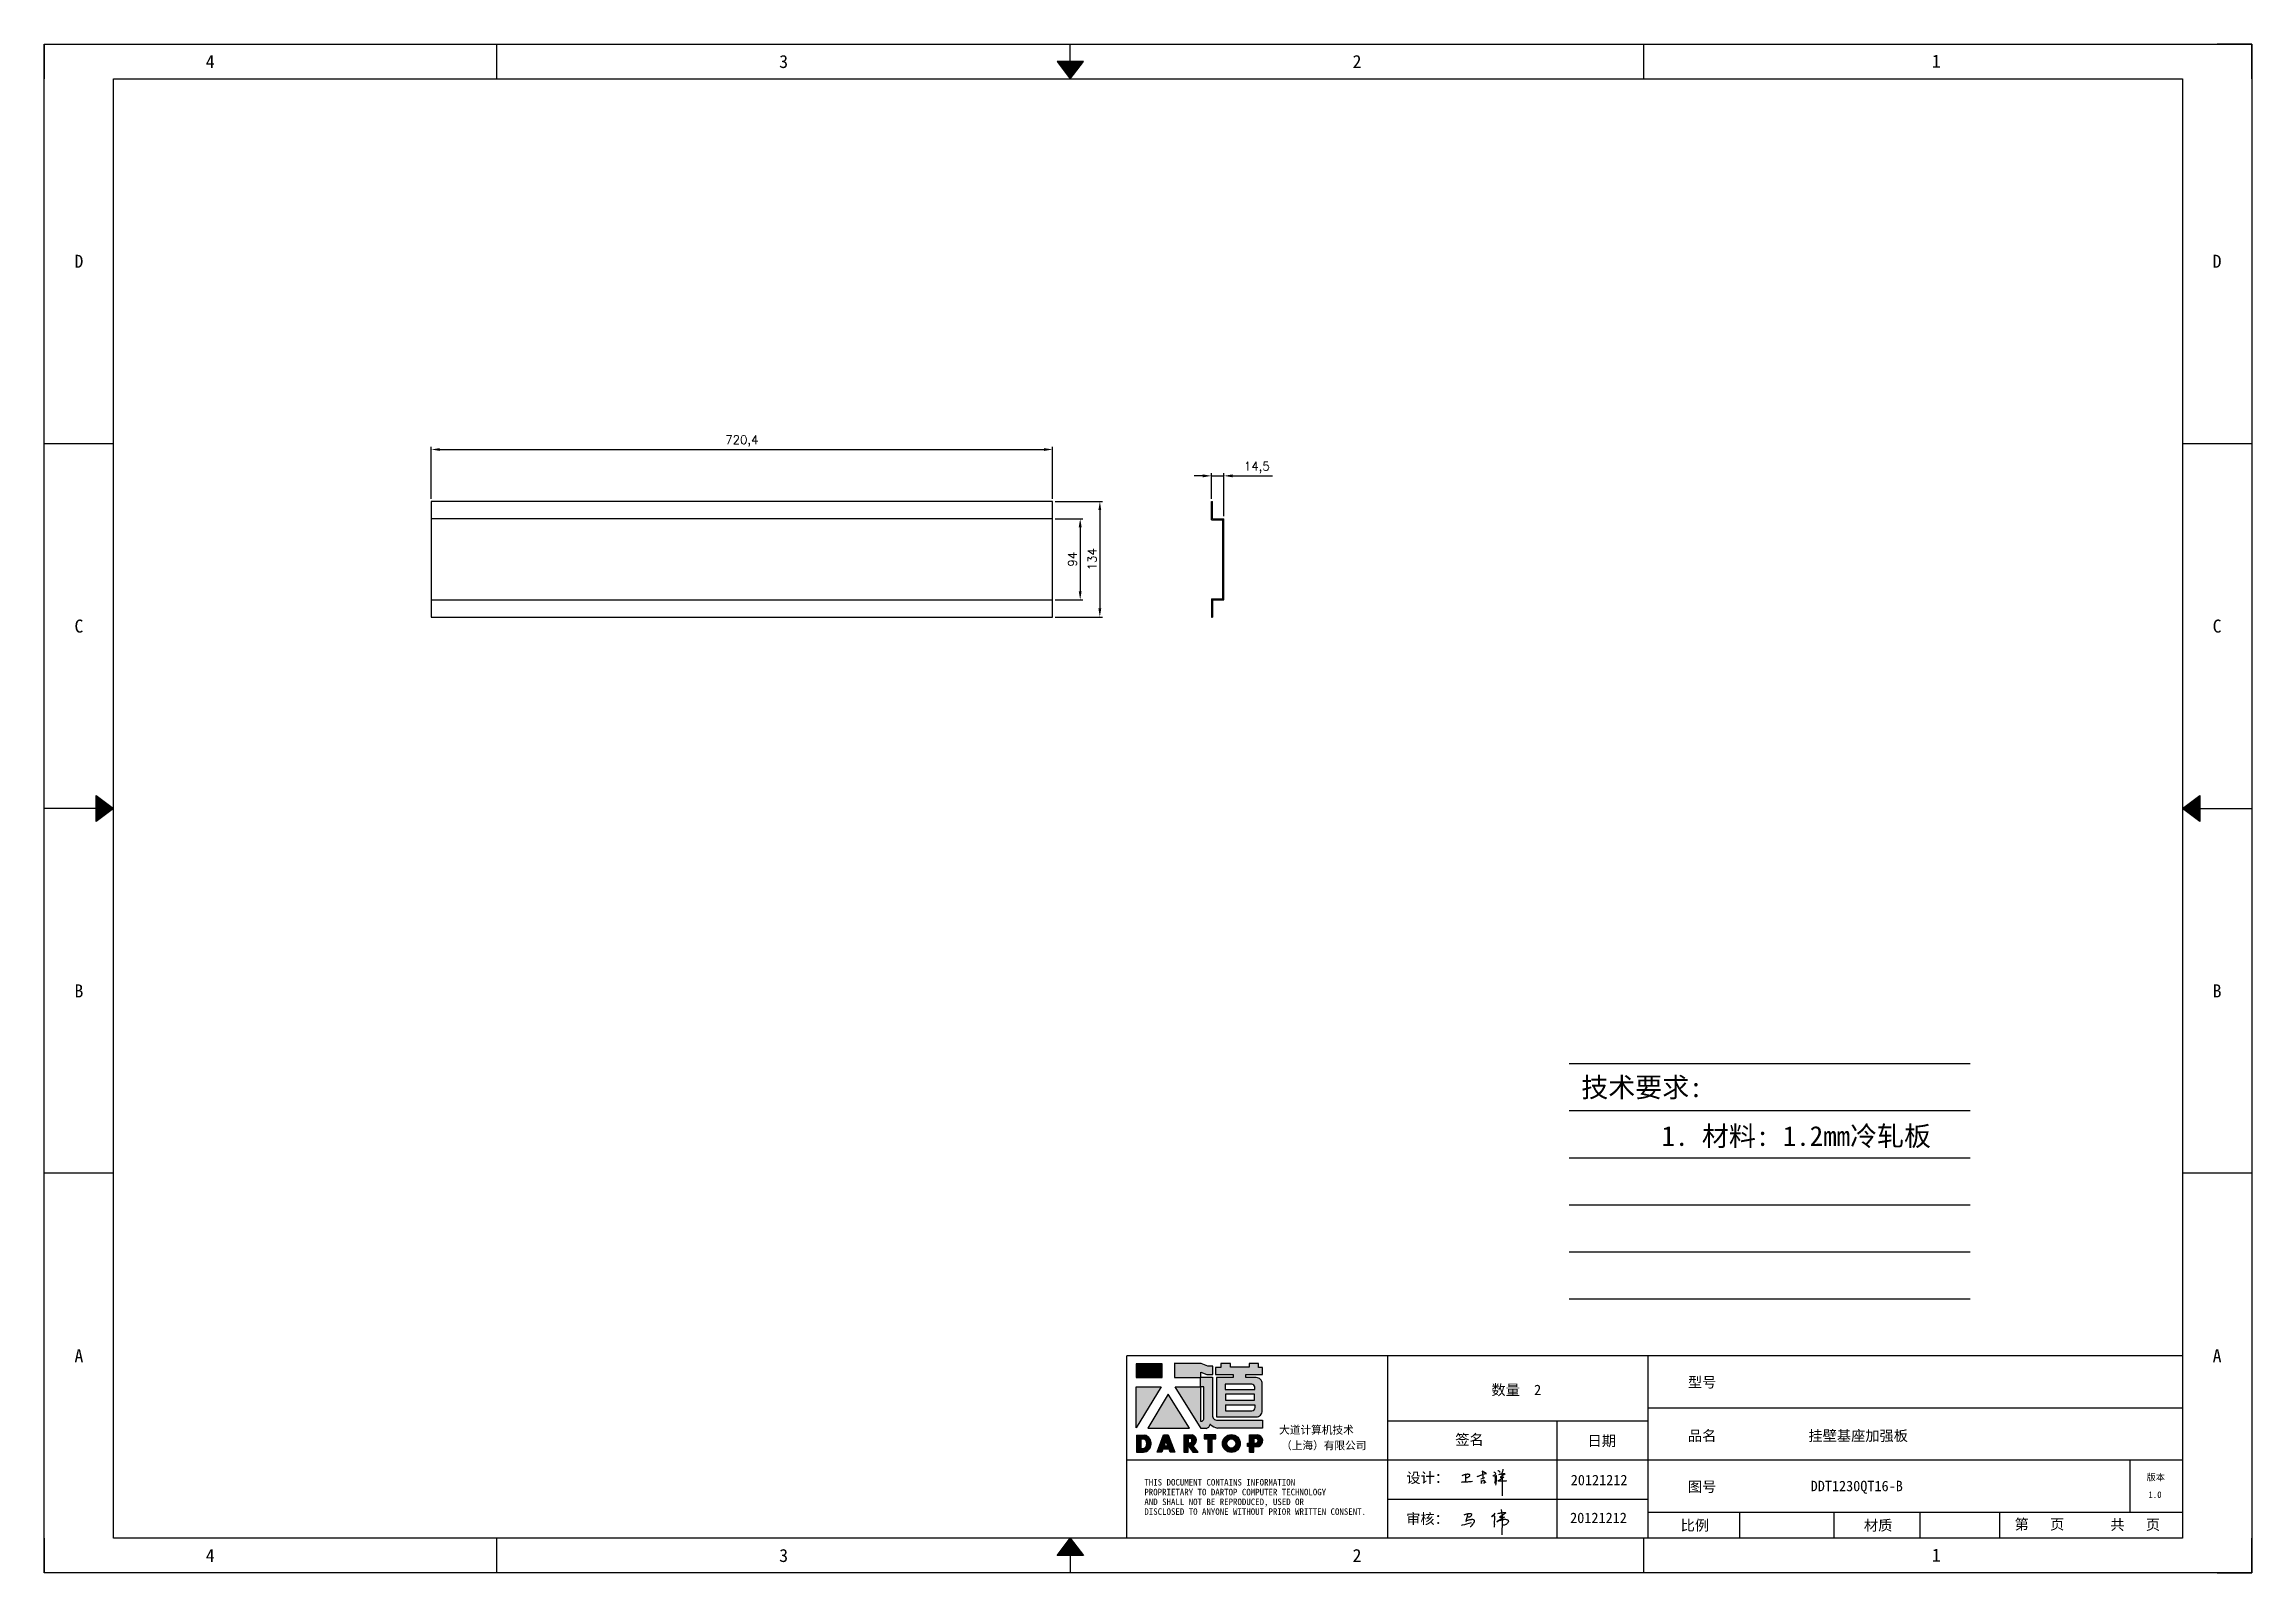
# Model space of a CAD drawing. Header units: millimetres. Extents: x 25928 to 50356, y -44172 to 20163.
# Drawn here: x 34089 to 36648, y 8831 to 10604 of the extents above; entities that cross this region are included whole.
import ezdxf
from ezdxf.enums import TextEntityAlignment as Align

# ---------------------------------------------------------------- set-up
doc = ezdxf.new("R2010")
doc.units = ezdxf.units.MM
doc.linetypes.add('DOT', pattern=[0.25, 0, -0.25])
doc.layers.add('4', color=7, linetype='Continuous')
doc.layers.add('print', color=30, linetype='Continuous')
doc.layers.add('dim', color=2, linetype='Continuous', lineweight=9)
doc.styles.add('Dartop', font='')
doc.styles.add('HZ', font='')
doc.styles.add('hzHT', font='simhei.ttf')
doc.styles.get("Standard").update_dxf_attribs({"font": 'txt', "bigfont": 'gbcbig.shx'})
doc.styles.get('Dartop').set_extended_font_data('FangSong_GB2312')
doc.styles.get('HZ').set_extended_font_data('SimSun')
doc.dimstyles.new('2-small', dxfattribs={"dimtxt": 10, "dimasz": 10, "dimexe": 3, "dimexo": 3, "dimgap": 4, "dimtad": 1, "dimtxsty": 'Standard', "dimcen": 5, "dimadec": 0, "dimazin": 0, "dimtfac": 1, "dimtmove": 0, "dimatfit": 3, "dimfxl": 0, "dimarcsym": 0})

msp = doc.modelspace()

# ---------------------------------------------------------------- texts
at = {"color": 0}
for s, height, style, p in [('4', 15.108, 'Dartop', (34281.215, 10583.98)), ('3', 15.108, 'Dartop', (34945.968, 10583.98)), ('2', 15.108, 'Dartop', (35610.72, 10583.98)), ('1', 15.108, 'Dartop', (36282.36, 10584.459)), ('D', 15.108, 'Dartop', (34128.965, 10352.323)), ('D', 15.108, 'Dartop', (36607.85, 10352.323)), ('C', 15.108, 'Dartop', (34128.965, 9929.299)), ('C', 15.108, 'Dartop', (36607.85, 9929.299)), ('B', 15.108, 'Dartop', (34128.965, 9506.274)), ('B', 15.108, 'Dartop', (36607.85, 9506.274)), ('A', 15.108, 'Dartop', (34128.965, 9083.25)), ('A', 15.108, 'Dartop', (36607.85, 9083.25)), ('数量  2', 12.0864, 'hzHT', (35795.428, 9043.631)), ('型号', 12.0864, 'hzHT', (36010.84, 9052.506)), ('签名', 12.0864, 'hzHT', (35741.135, 8986.031)), ('日期', 12.0864, 'hzHT', (35894.497, 8984.544)), ('品名', 12.0864, 'hzHT', (36010.84, 8990.459)), ('挂壁基座加强板', 12.0864, 'hzHT', (36191.763, 8990.459)), ('20121212', 12.0864, 'hzHT', (35891.395, 8939.105)), ('图号', 12.0864, 'hzHT', (36010.84, 8931.382)), ('DDT1230QT16-B', 12.08642, 'hzHT', (36190.073, 8932.171)), ('版本', 7.554, 'hzHT', (36536.764, 8942.331)), ('1.0', 7.554, 'Dartop', (36535.855, 8922.143)), ('20121212', 12.0864, 'hzHT', (35890.676, 8895.25)), ('比例', 12.0864, 'hzHT', (36002.412, 8886.531)), ('材质', 12.0864, 'hzHT', (36214.912, 8886.531)), ('第   页', 12.0864, 'hzHT', (36401.88, 8887.784)), ('共   页', 12.0864, 'hzHT', (36512.904, 8887.344)), ('4', 15.108, 'Dartop', (34281.215, 8851.593)), ('3', 15.108, 'Dartop', (34945.968, 8851.593)), ('2', 15.108, 'Dartop', (35610.72, 8851.593)), ('1', 15.108, 'Dartop', (36282.36, 8852.073))]:
    msp.add_text(s, height=height, dxfattribs=dict(at, style=style)).set_placement(p, align=Align.MIDDLE_CENTER)
at = {"style": 'HZ'}
for s, p in [('技术要求:', (35941.101, 9394.507)), ('     1. 材料: 1.2mm冷轧板', (36080.968, 9338.021))]:
    msp.add_text(s, height=22.932, dxfattribs=at).set_placement(p, align=Align.MIDDLE_CENTER)
at = {"color": 0, "style": 'hzHT'}
for s, height, p in [('THIS DOCUMENT CONTAINS INFORMATION', 7.55401, (35364.206, 8932.699)), ('设计：', 12.0864, (35667.918, 8935.675)), ('AND SHALL NOT BE REPRODUCED, USED OR', 7.55401, (35364.206, 8910.037)), ('PROPRIETARY TO DARTOP COMPUTER TECHNOLOGY', 7.55401, (35364.206, 8921.368)), ('DISCLOSED TO ANYONE WITHOUT PRIOR WRITTEN CONSENT.', 7.55401, (35364.206, 8898.706)), ('审核：', 12.0864, (35667.738, 8888.081))]:
    msp.add_text(s, height=height, dxfattribs=at).set_placement(p)
at = {"layer": '4', "color": 0, "style": 'hzHT'}
for s, p in [('大道计算机技术', (35520.444, 8992.699)), ('（上海）有限公司', (35522.725, 8974.632))]:
    msp.add_text(s, height=9.0648, dxfattribs=at).set_placement(p)

# ---------------------------------------------------------------- blocks, each defined once
blk = doc.blocks.new('*U5')
at = {"color": 254, "linetype": 'Continuous', "extrusion": (0, 0, -1)}
for points in [[(-17, 0.333), (-16.812, 0.25), (-17, 0.5)], [(-17, 0.333), (-17.188, 0.25), (-16.812, 0.25)], [(-17, 0.333), (-17, 0.5), (-17.188, 0.25)]]:
    blk.add_solid(points, dxfattribs=at)
blk = doc.blocks.new('*U4')
at = {"color": 254, "linetype": 'Continuous', "extrusion": (0, 0, -1)}
for points in [[(-33.167, 11), (-33, 11), (-33.25, 11.188)], [(-33.167, 11), (-33.25, 11.188), (-33.25, 10.812)], [(-33.167, 11), (-33.25, 10.812), (-33, 11)]]:
    blk.add_solid(points, dxfattribs=at)
blk = doc.blocks.new('*U6')
at = {"color": 254, "linetype": 'Continuous'}
for points in [[(17, 21.667), (17.188, 21.75), (16.812, 21.75)], [(17, 21.667), (16.812, 21.75), (17, 21.5)], [(17, 21.667), (17, 21.5), (17.188, 21.75)]]:
    blk.add_solid(points, dxfattribs=at)
blk = doc.blocks.new('*U3')
at = {"color": 254, "linetype": 'Continuous', "extrusion": (0, 0, -1)}
for points in [[(-0.833, 11), (-0.75, 10.812), (-0.75, 11.188)], [(-0.833, 11), (-0.75, 11.188), (-1, 11)], [(-0.833, 11), (-1, 11), (-0.75, 10.812)]]:
    blk.add_solid(points, dxfattribs=at)
blk = doc.blocks.new('dadao')
for p, q in [((48, 19.2), (44.9, 10.4)), ((44.9, 10.4), (51.2, 10.4)), ((51.2, 10.4), (48, 19.2))]:
    blk.add_line(p, q)
for points in [[(41.8, 121.6), (41.8, 143.7), (-0.4, 143.7), (-0.4, 121.6), (41.8, 121.6)], [(104.8, 122), (104.8, 130.3), (114.1, 126.3), (124.2, 126.3), (124.2, 139.6), (115.9, 139.6), (105.1, 143.9), (61.5, 143.9)], [(61.7, 144), (61.7, 121.3), (103.9, 121.3)], [(113.4, 38.7), (105.1, 38.7), (63, 106.5), (103.9, 106.5), (103.9, 120.9), (103.9, 121.3)], [(109.7, 53.6), (109.7, 106.2), (104.3, 106.2), (104.3, 50.4), (106.6, 50.4)], [(144.6, 94.4), (144.6, 84.8), (192, 84.8), (192, 94.1), (144.9, 94.1)], [(120.2, 45), (119.5, 45), (119.5, 44.6)], [(0, 28), (0, 0), (11.8, 0)], [(0.1, 28), (14, 28)], [(7.1, 21.8), (7.1, 6.1), (12, 6.1)], [(7.1, 21.8), (11.4, 21.8)], [(76.8, 28.2), (76.8, 0), (84.1, 0), (84.1, 11.1), (91.6, -0.1), (100.3, -0.1), (91.7, 11.1)], [(76.8, 28.2), (90.6, 28.2)], [(84, 22.7), (84, 15.3), (87.2, 15.3)], [(84, 22.7), (87.3, 22.7)], [(183.7, 0), (183.7, 9.6), (180.6, 9.6), (180.6, 14.9), (183.8, 14.9), (183.8, 28.1), (196.1, 28.1), (196.5, 28.1)], [(183.7, 0), (190.9, 0), (190.9, 9.6), (198.8, 9.6)], [(194.9, 22.3), (190.8, 22.3), (190.8, 15), (194.4, 15)]]:
    blk.add_lwpolyline(points)
blk.add_lwpolyline([(137.1, 144.2), (137.1, 137.9), (128.3, 137.9), (128.3, 126.5), (157.3, 126.5), (157.3, 121.5), (130.3, 121.5), (130.3, 57.5), (194.4, 57.5, 0.414214), (204.4, 67.5), (204.4, 111.3, 0.414214), (194.4, 121.3), (177.5, 121.3), (177.5, 126.3), (204.7, 126.3), (204.7, 137.7), (198.2, 137.7), (198.2, 143.9), (183.3, 143.9), (183.3, 138), (153, 138), (153, 144.2), (137.1, 144.2)], format="xyb", close=True)
for points in [[(104.8, 122), (123.4, 122), (123.4, 60, 0.414214), (131.4, 52), (204.8, 52), (204.8, 39.1), (131.7, 39.1)], [(144.3, 110.8), (144.3, 101.8), (192.3, 101.8), (192.3, 105.5, 0.414214), (187.3, 110.5), (144.3, 110.5)], [(144.6, 77), (144.6, 67.5), (187.6, 67.5, 0.414214), (192.6, 72.5), (192.6, 76.4), (144.6, 76.4)]]:
    blk.add_lwpolyline(points, format="xyb")
for points in [[(-0.3, 106.2), (40.4, 106.2), (-0.3, 39.7), (-0.3, 106.2)], [(51.7, 94.1), (18.4, 39.3), (86.2, 39.3)], [(43.8, 28.2), (51.8, 28.2), (62.6, -0.1), (55, -0.1), (53.2, 5), (42.9, 5), (41.1, 0), (33.6, 0)], [(110, 28.1), (110, 21.9), (116, 21.9), (116, -0.1), (123.2, -0.1), (123.2, 22), (129.2, 22), (129.2, 28.1), (110, 28.1)]]:
    blk.add_lwpolyline(points, close=True)
for radius in [14.5, 7.44]:
    blk.add_circle((154.2, 14.2), radius)
for centre, radius, start, end in [((99.2, 60.7), 12.6, 305.6399, 325.969), ((111.6, 46.7), 8.19, 282.9811, 347.6627), ((136, 61.7), 22.9, 226.7358, 259.3209), ((8.5, 13.9), 8.49, 294.2143, 69.7177), ((9.6, 14.2), 14.4, 278.6604, 72.3203), ((86.4, 19), 3.8, 282.527, 76.7196), ((88.6, 19.4), 8.95, 290.6073, 77.2124), ((193.7, 18.7), 3.8, 280.9891, 72.5513), ((195.7, 18.6), 9.51, 288.8959, 85.2442)]:
    blk.add_arc(centre, radius, start, end)
blk = doc.blocks.new('h')
for p, q in [((20768.1, -2360.9), (20773, -2359.1)), ((20769.5, -2366.9), (20769.8, -2370.6)), ((20769.8, -2370.6), (20770.9, -2378)), ((20770.9, -2378), (20771.5, -2370.6)), ((20772.4, -2369.3), (20774.9, -2367.8)), ((20773, -2359.1), (20784.1, -2355.2)), ((20773.3, -2331.8), (20775.3, -2338.7)), ((20789.1, -2340.9), (20773.5, -2331.9)), ((20775.3, -2338.7), (20775.6, -2351.2)), ((20775.6, -2351.2), (20775.5, -2357.3)), ((20782.2, -2369.2), (20780, -2377.1)), ((20780, -2377.1), (20788.3, -2371.3)), ((20780.1, -2366.4), (20780.8, -2366.4)), ((20781.9, -2367.4), (20782.2, -2369.2)), ((20845.7, -2343.5), (20848.4, -2353)), ((20848.9, -2370.3), (20847.9, -2424)), ((20848.4, -2353), (20848.9, -2370.3))]:
    blk.add_line(p, q)
for points in [[(20696.6, -2372.4, 0.002073), (20710.6, -2371.9, 0.016137), (20719.6, -2371.3, 0.008314), (20736.9, -2369.3)], [(20699.1, -2348.2, -0.029745), (20704.6, -2345.4, -0.046842), (20708.4, -2344.2, -0.00919), (20714.3, -2343, -0.018517), (20717.2, -2342.5, -0.037841), (20720.3, -2342.4, -0.039541), (20723.2, -2342.8, -0.149785), (20726, -2344.3, -0.204935), (20726.9, -2346.6, -0.074872), (20726.5, -2348.3, -0.061615), (20725.6, -2350.3, -0.034204), (20723.8, -2352.6, -0.045776), (20722.3, -2354.1, -0.054985), (20720.4, -2355.3, -0.036348), (20717.3, -2356.5, -0.067752), (20715.7, -2356.8, -0.043553), (20713.2, -2356.7)], [(20755, -2351.9, -0.024077), (20759.9, -2350.1, -0.013147), (20768.7, -2346.5, -0.00522), (20775.4, -2344.1, -0.018517), (20777.3, -2343.4, -0.008274), (20786.3, -2341, -0.039541), (20788.3, -2340.8, -0.079216), (20789.4, -2341, -0.204935)], [(20813.5, -2350.1, 0.007348), (20815.9, -2348.7, 0.008421), (20818, -2347.3, 0.009459), (20819.7, -2346.2, -0.016325), (20820.7, -2345.5, -0.173771), (20821.8, -2345.3, -0.085159), (20823.9, -2346, -0.125883), (20826, -2347.9, -0.160659), (20826.6, -2350.1, -0.010447), (20826.5, -2352.3, -0.008247), (20826.2, -2355.1, -0.002698), (20825.3, -2374, 0.001562), (20823.9, -2383.7, 0.016137)], [(20816.8, -2335, -0.053561), (20819.6, -2336.1, -0.075272), (20821.3, -2337.3, -0.005295), (20822.5, -2338.5, -0.009337), (20823.1, -2339.1, -0.026146), (20823.7, -2339.8, -0.016644), (20824.5, -2340.9)], [(20832.1, -2329.2, -0.053561), (20834.9, -2330.3, -0.075272), (20836.7, -2331.5, -0.005295), (20837.8, -2332.6, -0.009337), (20838.5, -2333.3, -0.026146), (20839, -2334, -0.016644), (20839.8, -2335.1)], [(20836, -2343.7, -0.02797), (20842.1, -2342.6, -0.048868), (20845.6, -2342.2, -0.00919), (20851.1, -2341.4, -0.018517), (20853.9, -2341.1, -0.037841), (20856.7, -2341.2, -0.039541), (20859.4, -2341.6, -0.018282), (20840.6, -2354.7, -0.000937)], [(20847.6, -2340.2, 0.021784), (20849.6, -2335.9, 0.028296), (20850.8, -2332.4, 0.008136), (20851.9, -2328.2, 0.028913), (20852.2, -2327, 0.08193), (20852.1, -2325.9, 0.075058), (20851.7, -2324.7, 0.275043)]]:
    blk.add_lwpolyline(points, format="xyb")
for points in [[(20711.3, -2343.5), (20711.3, -2343.5), (20711.5, -2355.8), (20710.7, -2368), (20710.6, -2371.9)], [(20821.5, -2350.6), (20822.4, -2359.2), (20822.2, -2364.9), (20821.7, -2369), (20821.3, -2376.3), (20823.6, -2368.5), (20827.2, -2366.3), (20829.5, -2366.3)], [(20840.6, -2354.7), (20850, -2354.7), (20855, -2354.3), (20845.9, -2361.1), (20840.5, -2364), (20833, -2367.5), (20863.2, -2367.4), (20865.9, -2367.3)]]:
    blk.add_lwpolyline(points)
for centre, radius, start, end in [((20773.7, -2371.2), 2.3, 121.9907, 163.60158), ((20787.5, -2406), 40.3, 100.61827, 108.24823), ((20780.8, -2367.6), 1.15, 9.4675, 90)]:
    blk.add_arc(centre, radius, start, end)
blk = doc.blocks.new('*D183')
at = {"layer": 'Defpoints', "color": 0}
for p in [(35257.8, 10134.1), (34537.4, 10073.8), (35257.8, 10073.8)]:
    blk.add_point(p, dxfattribs=at)
at = {"layer": 'dim', "color": 0, "lineweight": -2}
for p, q in [((34537.4, 10076.8), (34537.4, 10137.1)), ((35257.8, 10076.8), (35257.8, 10137.1)), ((34547.4, 10134.1), (35247.8, 10134.1))]:
    blk.add_line(p, q, dxfattribs=at)
at = {"layer": 'dim', "color": 0}
for points in [[(34547.4, 10135.7), (34547.4, 10132.4), (34537.4, 10134.1)], [(35247.8, 10135.7), (35247.8, 10132.4), (35257.8, 10134.1)]]:
    blk.add_solid(points, dxfattribs=at)
at = {"layer": 'dim', "color": 0, "insert": (34897.6, 10143.9), "char_height": 10, "attachment_point": 5}
blk.add_mtext('720,4', dxfattribs=at)
blk = doc.blocks.new('*D184')
at = {"layer": 'Defpoints', "color": 0}
for p in [(35257.8, 10073.8), (35257.8, 9939.8), (35312.6, 9939.8)]:
    blk.add_point(p, dxfattribs=at)
at = {"layer": 'dim', "color": 0, "lineweight": -2}
for p, q in [((35260.8, 10073.8), (35315.6, 10073.8)), ((35312.6, 10063.8), (35312.6, 9949.8)), ((35260.8, 9939.8), (35315.6, 9939.8))]:
    blk.add_line(p, q, dxfattribs=at)
at = {"layer": 'dim', "color": 0}
for points in [[(35310.9, 10063.8), (35314.2, 10063.8), (35312.6, 10073.8)], [(35310.9, 9949.8), (35314.2, 9949.8), (35312.6, 9939.8)]]:
    blk.add_solid(points, dxfattribs=at)
at = {"layer": 'dim', "color": 0, "insert": (35303.6, 10006.8), "char_height": 10, "attachment_point": 5, "rotation": 90}
blk.add_mtext('134', dxfattribs=at)
blk = doc.blocks.new('*D185')
at = {"layer": 'Defpoints', "color": 0}
for p in [(35257.8, 10053.8), (35257.8, 9959.8), (35289.8, 9959.8)]:
    blk.add_point(p, dxfattribs=at)
at = {"layer": 'dim', "color": 0, "lineweight": -2}
for p, q in [((35260.8, 10053.8), (35292.8, 10053.8)), ((35289.8, 10043.8), (35289.8, 9969.8)), ((35260.8, 9959.8), (35292.8, 9959.8))]:
    blk.add_line(p, q, dxfattribs=at)
at = {"layer": 'dim', "color": 0}
for points in [[(35288.1, 10043.8), (35291.5, 10043.8), (35289.8, 10053.8)], [(35288.1, 9969.8), (35291.5, 9969.8), (35289.8, 9959.8)]]:
    blk.add_solid(points, dxfattribs=at)
at = {"layer": 'dim', "color": 0, "insert": (35280.8, 10006.8), "char_height": 10, "attachment_point": 5, "rotation": 90}
blk.add_mtext('94', dxfattribs=at)
blk = doc.blocks.new('*D186')
at = {"layer": 'Defpoints', "color": 0}
for p in [(35456.4, 10103.5), (35441.9, 10073.8), (35456.4, 10053.8)]:
    blk.add_point(p, dxfattribs=at)
at = {"layer": 'dim', "color": 0, "lineweight": -2}
for p, q in [((35431.9, 10103.5), (35421.9, 10103.5)), ((35441.9, 10076.8), (35441.9, 10106.5)), ((35441.9, 10103.5), (35456.4, 10103.5)), ((35456.4, 10056.8), (35456.4, 10106.5)), ((35466.4, 10103.5), (35512.7, 10103.5))]:
    blk.add_line(p, q, dxfattribs=at)
at = {"layer": 'dim', "color": 0}
for points in [[(35431.9, 10105.2), (35431.9, 10101.8), (35441.9, 10103.5)], [(35466.4, 10105.2), (35466.4, 10101.8), (35456.4, 10103.5)]]:
    blk.add_solid(points, dxfattribs=at)
at = {"layer": 'dim', "color": 0, "insert": (35494.6, 10113.3), "char_height": 10, "attachment_point": 5}
blk.add_mtext('14,5', dxfattribs=at)

# ---------------------------------------------------------------- dimensions: what is measured, and where the dimension line sits
at = {"layer": 'dim'}
for base, p1, p2, picture, middle in [((35257.838, 10134.065), (34537.438, 10073.792), (35257.838, 10073.792), '*D183', (34897.638, 10143.898)), ((35456.415, 10103.5), (35441.915, 10073.792), (35456.415, 10053.792), '*D186', (35494.582, 10113.333))]:
    dim = msp.add_linear_dim(base=base, p1=p1, p2=p2, dimstyle='2-small', override={"dimpost": '\\X'}, dxfattribs=at)
    dim.commit()
    dim.dimension.update_dxf_attribs({"geometry": picture, "text_midpoint": middle})
for base, p1, p2, picture, middle in [((35312.55, 9939.792), (35257.838, 10073.792), (35257.838, 9939.792), '*D184', (35303.55, 10006.792)), ((35289.79, 9959.792), (35257.838, 10053.792), (35257.838, 9959.792), '*D185', (35280.79, 10006.792))]:
    dim = msp.add_linear_dim(base=base, p1=p1, p2=p2, angle=90, dimstyle='2-small', override={"dimpost": '\\X'}, dxfattribs=at)
    dim.commit()
    dim.dimension.update_dxf_attribs({"geometry": picture, "text_midpoint": middle})

# ---------------------------------------------------------------- hatches: boundary and pattern name
for points in [[(35384.774, 9073.894), (35354.639, 9073.894), (35354.639, 9058.149), (35384.774, 9058.149)], [(35383.804, 9047.133), (35354.72, 9047.133), (35354.72, 8999.647)], [(35391.866, 9038.516), (35368.091, 8999.331), (35416.503, 8999.331)], [(35447.242, 8991.313), (35433.484, 8991.313), (35433.484, 8986.948), (35437.777, 8986.948), (35437.777, 8971.219), (35442.916, 8971.219), (35442.916, 8986.959), (35447.242, 8986.959)]]:
    msp.add_hatch(color=0).paths.add_polyline_path(points)
h = msp.add_hatch(color=0)
h.paths.add_polyline_path([(35429.808, 9064.325), (35436.459, 9061.452), (35443.649, 9061.452), (35443.649, 9070.969), (35437.717, 9070.969), (35429.988, 9074.021), (35399.013, 9074.021), (35399.013, 9057.926), (35429.151, 9057.926), (35429.151, 9057.601), (35429.151, 9047.314), (35399.926, 9047.314), (35429.986, 8998.938), (35435.938, 8998.938, 0.27937482), (35440.283, 9003.163), (35440.283, 9003.386), (35440.808, 9003.386, 0.14314537), (35449.003, 8999.216), (35501.237, 8999.216), (35501.237, 9008.39), (35448.781, 9008.39, -0.41421356), (35443.067, 9014.104), (35443.067, 9058.435), (35429.808, 9058.435)])
h.paths.add_polyline_path([(35429.455, 9047.108), (35433.284, 9047.107), (35433.284, 9009.561, -0.08893574), (35431.065, 9007.278), (35429.441, 9007.278)], flags=16)
h = msp.add_hatch(color=0)
h.paths.add_polyline_path([(35501.147, 9069.636), (35496.5, 9069.636), (35496.5, 9074.057), (35485.877, 9074.057), (35485.877, 9069.857), (35464.189, 9069.857), (35464.189, 9074.278), (35452.831, 9074.278), (35452.831, 9069.775), (35446.555, 9069.775), (35446.555, 9061.625), (35467.266, 9061.625), (35467.266, 9058.02), (35447.967, 9058.02), (35447.967, 9012.381), (35493.783, 9012.381, 0.41421356), (35500.925, 9019.523), (35500.925, 9050.778, 0.41421356), (35493.783, 9057.92), (35481.672, 9057.92), (35481.672, 9061.457), (35501.147, 9061.457)])
h.paths.add_polyline_path([(35488.724, 9050.182, -0.41421356), (35492.295, 9046.611), (35492.295, 9043.993), (35457.993, 9043.993), (35457.993, 9050.182)], flags=16)
h.paths.add_polyline_path([(35492.073, 9038.466), (35492.073, 9031.834), (35458.214, 9031.834), (35458.214, 9038.466)], flags=16)
h.paths.add_polyline_path([(35492.516, 9025.865), (35492.516, 9023.026, -0.41421356), (35488.945, 9019.455), (35458.214, 9019.455), (35458.214, 9025.865)], flags=16)
h = msp.add_hatch(color=0)
h.paths.add_polyline_path([(35364.911, 8991.241), (35354.934, 8991.241), (35354.934, 8971.279), (35363.337, 8971.279, 0.79301591)])
h.paths.add_polyline_path([(35363.485, 8975.65), (35359.996, 8975.65), (35359.996, 8986.87), (35363.1, 8986.87, -0.67136089)], flags=16)
h = msp.add_hatch(color=0)
h.paths.add_polyline_path([(35391.941, 8991.406), (35386.247, 8991.406), (35378.924, 8971.257), (35384.318, 8971.257), (35385.587, 8974.828), (35392.894, 8974.828), (35394.191, 8971.214), (35399.628, 8971.214)])
h.paths.add_polyline_path([(35391.498, 8978.677), (35386.971, 8978.677), (35389.193, 8985.008)], flags=16)
h = msp.add_hatch(color=0)
h.paths.add_polyline_path([(35419.619, 8991.392), (35409.806, 8991.392), (35409.806, 8971.246), (35414.992, 8971.246), (35414.992, 8979.233), (35420.322, 8971.174), (35426.588, 8971.174), (35420.454, 8979.182, 0.74405494)])
h.paths.add_polyline_path([(35414.944, 8982.214), (35414.944, 8987.505), (35417.262, 8987.505, -0.79680897), (35417.227, 8982.214)], flags=16)
h = msp.add_hatch(color=0)
h.paths.add_polyline_path([(35454.722, 8981.391, 1), (35475.408, 8981.391, 1)])
h.paths.add_polyline_path([(35470.378, 8981.391, -1), (35459.751, 8981.391, -1)], flags=16)
h = msp.add_hatch(color=0)
h.paths.add_polyline_path([(35495.249, 8991.344), (35494.952, 8991.344), (35486.204, 8991.344), (35486.204, 8981.942), (35483.883, 8981.942), (35483.883, 8978.126), (35486.166, 8978.126), (35486.166, 8971.281), (35491.274, 8971.281), (35491.274, 8978.152), (35496.885, 8978.152, 0.81230381)])
h.paths.add_polyline_path([(35491.198, 8981.968), (35491.198, 8987.227), (35494.104, 8987.227, -0.77821343), (35493.807, 8981.968)], flags=16)

# ---------------------------------------------------------------- linework, layer by layer
at = {"color": 0, "linetype": 'DOT'}
for p, q in [((34088.677, 10604.124), (36607.85, 10604.124)), ((34088.677, 8871.737), (34088.677, 10563.836)), ((36648.138, 10563.836), (36648.138, 8871.737)), ((36607.85, 8831.449), (34088.677, 8831.449))]:
    msp.add_line(p, q, dxfattribs=at)
at = {"color": 0}
for p, q in [((34088.677, 10604.124), (34088.677, 10563.836)), ((34613.591, 10563.836), (34613.591, 10604.124)), ((35278.344, 10583.98), (35278.344, 10604.124)), ((35943.097, 10563.836), (35943.097, 10604.124)), ((36648.138, 10604.124), (36607.85, 10604.124)), ((36648.138, 10563.836), (36648.138, 10604.124)), ((34169.253, 8871.737), (34169.253, 10563.836)), ((34169.253, 10563.836), (36567.562, 10563.836)), ((36567.562, 10563.836), (36567.562, 8871.737)), ((34169.253, 10140.811), (34088.677, 10140.811)), ((36648.138, 10140.811), (36567.562, 10140.811)), ((34149.109, 9717.787), (34088.677, 9717.787)), ((36587.706, 9717.787), (36648.138, 9717.787)), ((34169.253, 9294.762), (34088.677, 9294.762)), ((36648.138, 9294.762), (36567.562, 9294.762)), ((36567.562, 9083.25), (35343.812, 9083.25)), ((35343.812, 8871.737), (35343.812, 9083.25)), ((35645.973, 9083.25), (35645.973, 8871.737)), ((35948.133, 8871.737), (35948.133, 9083.25)), ((35948.133, 9022.818), (36567.562, 9022.818)), ((35645.973, 9007.71), (35948.133, 9007.71)), ((35842.377, 9007.71), (35842.377, 8871.737)), ((35343.812, 8962.386), (35645.973, 8962.386)), ((35645.973, 8962.386), (36567.562, 8962.386)), ((36507.13, 8901.953), (36507.13, 8962.386)), ((35645.973, 8917.061), (35948.133, 8917.061)), ((35948.133, 8901.953), (36567.562, 8901.953)), ((36054.441, 8871.737), (36054.441, 8901.953)), ((36163.997, 8871.737), (36163.997, 8901.953)), ((36263.595, 8871.737), (36263.595, 8901.953)), ((36356.049, 8871.737), (36356.049, 8901.953)), ((34088.677, 8871.737), (34088.677, 8831.449)), ((36567.562, 8871.737), (34169.253, 8871.737)), ((34613.591, 8831.449), (34613.591, 8871.737)), ((35943.097, 8831.449), (35943.097, 8871.737)), ((36648.138, 8831.449), (36648.138, 8871.737)), ((35278.344, 8851.593), (35278.344, 8831.449)), ((36607.85, 8831.449), (36648.138, 8831.449))]:
    msp.add_line(p, q, dxfattribs=at)
for p, q in [((34537.438, 10073.792), (34537.438, 9939.792)), ((35257.838, 10073.792), (34537.438, 10073.792)), ((35257.838, 9939.792), (35257.838, 10073.792)), ((35441.915, 10052.592), (35441.915, 10073.792)), ((35441.915, 10073.792), (35443.115, 10073.792)), ((35443.115, 10053.792), (35443.115, 10073.792)), ((35257.838, 10053.792), (34537.438, 10053.792)), ((35441.915, 10052.592), (35455.215, 10052.592)), ((35443.115, 10053.792), (35456.415, 10053.792)), ((35455.215, 9960.992), (35455.215, 10052.592)), ((35456.415, 9959.792), (35456.415, 10053.792)), ((34537.438, 9959.792), (35257.838, 9959.792)), ((35441.915, 9960.992), (35441.915, 9939.792)), ((35441.915, 9960.992), (35455.215, 9960.992)), ((35443.115, 9959.792), (35443.115, 9939.792)), ((35443.115, 9959.792), (35456.415, 9959.792)), ((34537.438, 9939.792), (35257.838, 9939.792)), ((35441.915, 9939.792), (35443.115, 9939.792)), ((35775.737, 8892.404), (35772.768, 8890.797)), ((35777.874, 8893.545), (35775.737, 8892.404)), ((35775.86, 8895.948), (35779.635, 8895.948)), ((35781.648, 8896.131), (35777.874, 8893.545)), ((35778.01, 8904.908), (35778.877, 8897.666)), ((35779.018, 8892.319), (35778.698, 8875.68)), ((35778.877, 8897.666), (35779.018, 8892.319)), ((35779.635, 8895.948), (35781.648, 8896.131))]:
    msp.add_line(p, q)
for points in [[(35278.344, 10563.836), (35293.452, 10583.98), (35263.236, 10583.98), (35278.344, 10563.836)], [(34169.253, 9717.787), (34149.109, 9702.679), (34149.109, 9732.895), (34169.253, 9717.787)], [(36567.562, 9717.787), (36587.706, 9732.895), (36587.706, 9702.679), (36567.562, 9717.787)], [(35278.344, 8871.737), (35293.452, 8851.593), (35263.236, 8851.593), (35278.344, 8871.737)]]:
    msp.add_lwpolyline(points, close=True, dxfattribs=at)
for points in [[(35735.035, 8898.56, -0.02974503), (35736.763, 8899.426, -0.04684215), (35737.932, 8899.802, -0.00919025), (35739.757, 8900.171, -0.01851715), (35740.672, 8900.303, -0.03784064), (35741.616, 8900.333, -0.03954126), (35742.513, 8900.221, -0.14978519), (35743.389, 8899.743, -0.20493524), (35743.658, 8899.049, -0.07487171), (35743.556, 8898.502, -0.06161465), (35743.258, 8897.896, -0.0342039), (35742.717, 8897.183, -0.04577587), (35742.234, 8896.72, -0.05498501), (35741.649, 8896.353, -0.03634791), (35740.679, 8895.967, -0.06775206), (35740.194, 8895.884, -0.04355337), (35739.431, 8895.923)], [(35772.768, 8890.797, -0.02974503), (35775.463, 8892.147, -0.04684215), (35777.288, 8892.734, -0.00919025), (35780.134, 8893.309, -0.01851715), (35781.561, 8893.516, -0.03784064), (35783.034, 8893.562, -0.03954126), (35784.434, 8893.388, -0.14978519), (35785.801, 8892.642, -0.20493524), (35786.22, 8891.56, -0.07487171), (35786.06, 8890.706, -0.06161465), (35785.596, 8889.761, -0.0342039), (35784.753, 8888.648, -0.04577587), (35783.998, 8887.927, -0.05498501), (35783.085, 8887.353, -0.03634791), (35781.573, 8886.752, -0.06775206), (35780.816, 8886.621, -0.04355337), (35779.626, 8886.683)], [(35774.006, 8900.402, -0.02797026), (35776.447, 8900.853, -0.04886788), (35777.862, 8901.004, -0.00919025), (35780.087, 8901.333, -0.01851715), (35781.199, 8901.435, -0.03784064), (35782.339, 8901.411, -0.03954126), (35783.415, 8901.22, -0.01828189), (35775.86, 8895.948, -0.0009369)]]:
    msp.add_lwpolyline(points, format="xyb")
msp.add_lwpolyline([(35738.843, 8899.995), (35738.843, 8899.995), (35738.266, 8896.455), (35737.315, 8893.126), (35736.693, 8891.083)])
for centre, radius, start, end in [((35730.616, 8892.939), 6.385, 281.076982, 291.212632), ((35590.215, 9462.842), 593.276, 283.91895, 284.971512), ((35746.451, 8874.195), 19.504, 113.202449, 120.017497), ((35741.873, 8884.874), 7.885, 102.47486, 113.202449), ((35753.299, 8833.229), 60.779, 100.36867, 102.47486), ((35740.603, 8889.949), 5.03, 283.816254, 294.030509), ((35745.055, 8878.281), 14.979, 96.125337, 100.36867), ((35741.676, 8887.461), 2.32, 294.836428, 309.901134), ((35710.746, 8915.997), 44.385, 316.919563, 320.58866), ((35744.257, 8885.719), 7.499, 87.457037, 96.125337), ((35744.285, 8886.347), 6.87, 78.399567, 87.457037), ((35735.897, 8894.436), 11.285, 324.094808, 331.378357), ((35745.255, 8891.074), 2.045, 44.324655, 78.399567), ((35744.656, 8890.008), 1.508, 319.573073, 337.48549), ((35740.504, 8893.326), 6.777, 324.910666, 333.348429), ((35743.8, 8892.095), 3.301, 326.76781, 340.871018), ((35745.907, 8891.71), 1.134, 357.998393, 44.324655), ((35744.798, 8891.749), 2.243, 340.871018, 357.998393), ((35751.88, 8922.526), 29.831, 299.265464, 300.9495), ((35819.461, 8672.477), 230.333, 102.46592, 103.2053), ((35662.497, 9007.817), 152.514, 313.366132, 315.296084), ((36251.463, 8814.882), 486.8, 171.410173, 171.768083), ((35769.764, 8896.405), 0.975, 52.375745, 91.291159), ((34911.972, 8924.073), 858.927, 357.565664, 358.057278), ((35769.429, 8896.557), 1.118, 357.196828, 33.705179), ((35744.274, 8898.204), 26.332, 352.912546, 354.802684), ((35754.152, 8897.305), 16.413, 354.802684, 357.196828)]:
    msp.add_arc(centre, radius, start, end)
at = {"layer": 'Defpoints'}
for p, q in [((35856.646, 9422.063), (36321.684, 9422.063)), ((35856.646, 9367.463), (36321.684, 9367.463)), ((35856.646, 9367.463), (36321.684, 9367.463)), ((35856.646, 9312.863), (36321.684, 9312.863)), ((35856.646, 9258.263), (36321.684, 9258.263)), ((35856.646, 9203.663), (36321.684, 9203.663)), ((35856.646, 9149.063), (36321.684, 9149.063))]:
    msp.add_line(p, q, dxfattribs=at)
at = {"layer": 'print'}
msp.add_lwpolyline([(34088.677, 10604.124), (36648.138, 10604.124), (36648.138, 8831.449), (34088.677, 8831.449)], close=True, dxfattribs=at)

# ---------------------------------------------------------------- block references
at = {"color": 0, "linetype": 'Continuous', "xscale": 80.57610619627711, "yscale": 80.57610619687368, "zscale": 80.57610619687446}
for name, p in [('*U6', (33908.55, 8831.449)), ('*U3', (34088.677, 8831.449)), ('*U4', (33908.55, 8831.449)), ('*U5', (33908.55, 8831.449))]:
    msp.add_blockref(name, p, dxfattribs=at)
at = {"color": 0}
for name, p, xscale, yscale, zscale in [('dadao', (35354.934, 8971.279), 0.7141973048657924, 0.7141973049202118, 0.7141973049268417), ('h', (29318.153, 9671.984), 0.3098964079397265, 0.3098964079412326, 0.3098964079411201)]:
    msp.add_blockref(name, p, dxfattribs=dict(at, xscale=xscale, yscale=yscale, zscale=zscale))

msp.set_redraw_order([(e.dxf.handle, doc.entitydb.next_handle()) for e in msp.query("TEXT MTEXT ATTDEF DIMENSION ARC_DIMENSION")])  # texts and dimensions are drawn at this point

doc.saveas('drawing.dxf')
